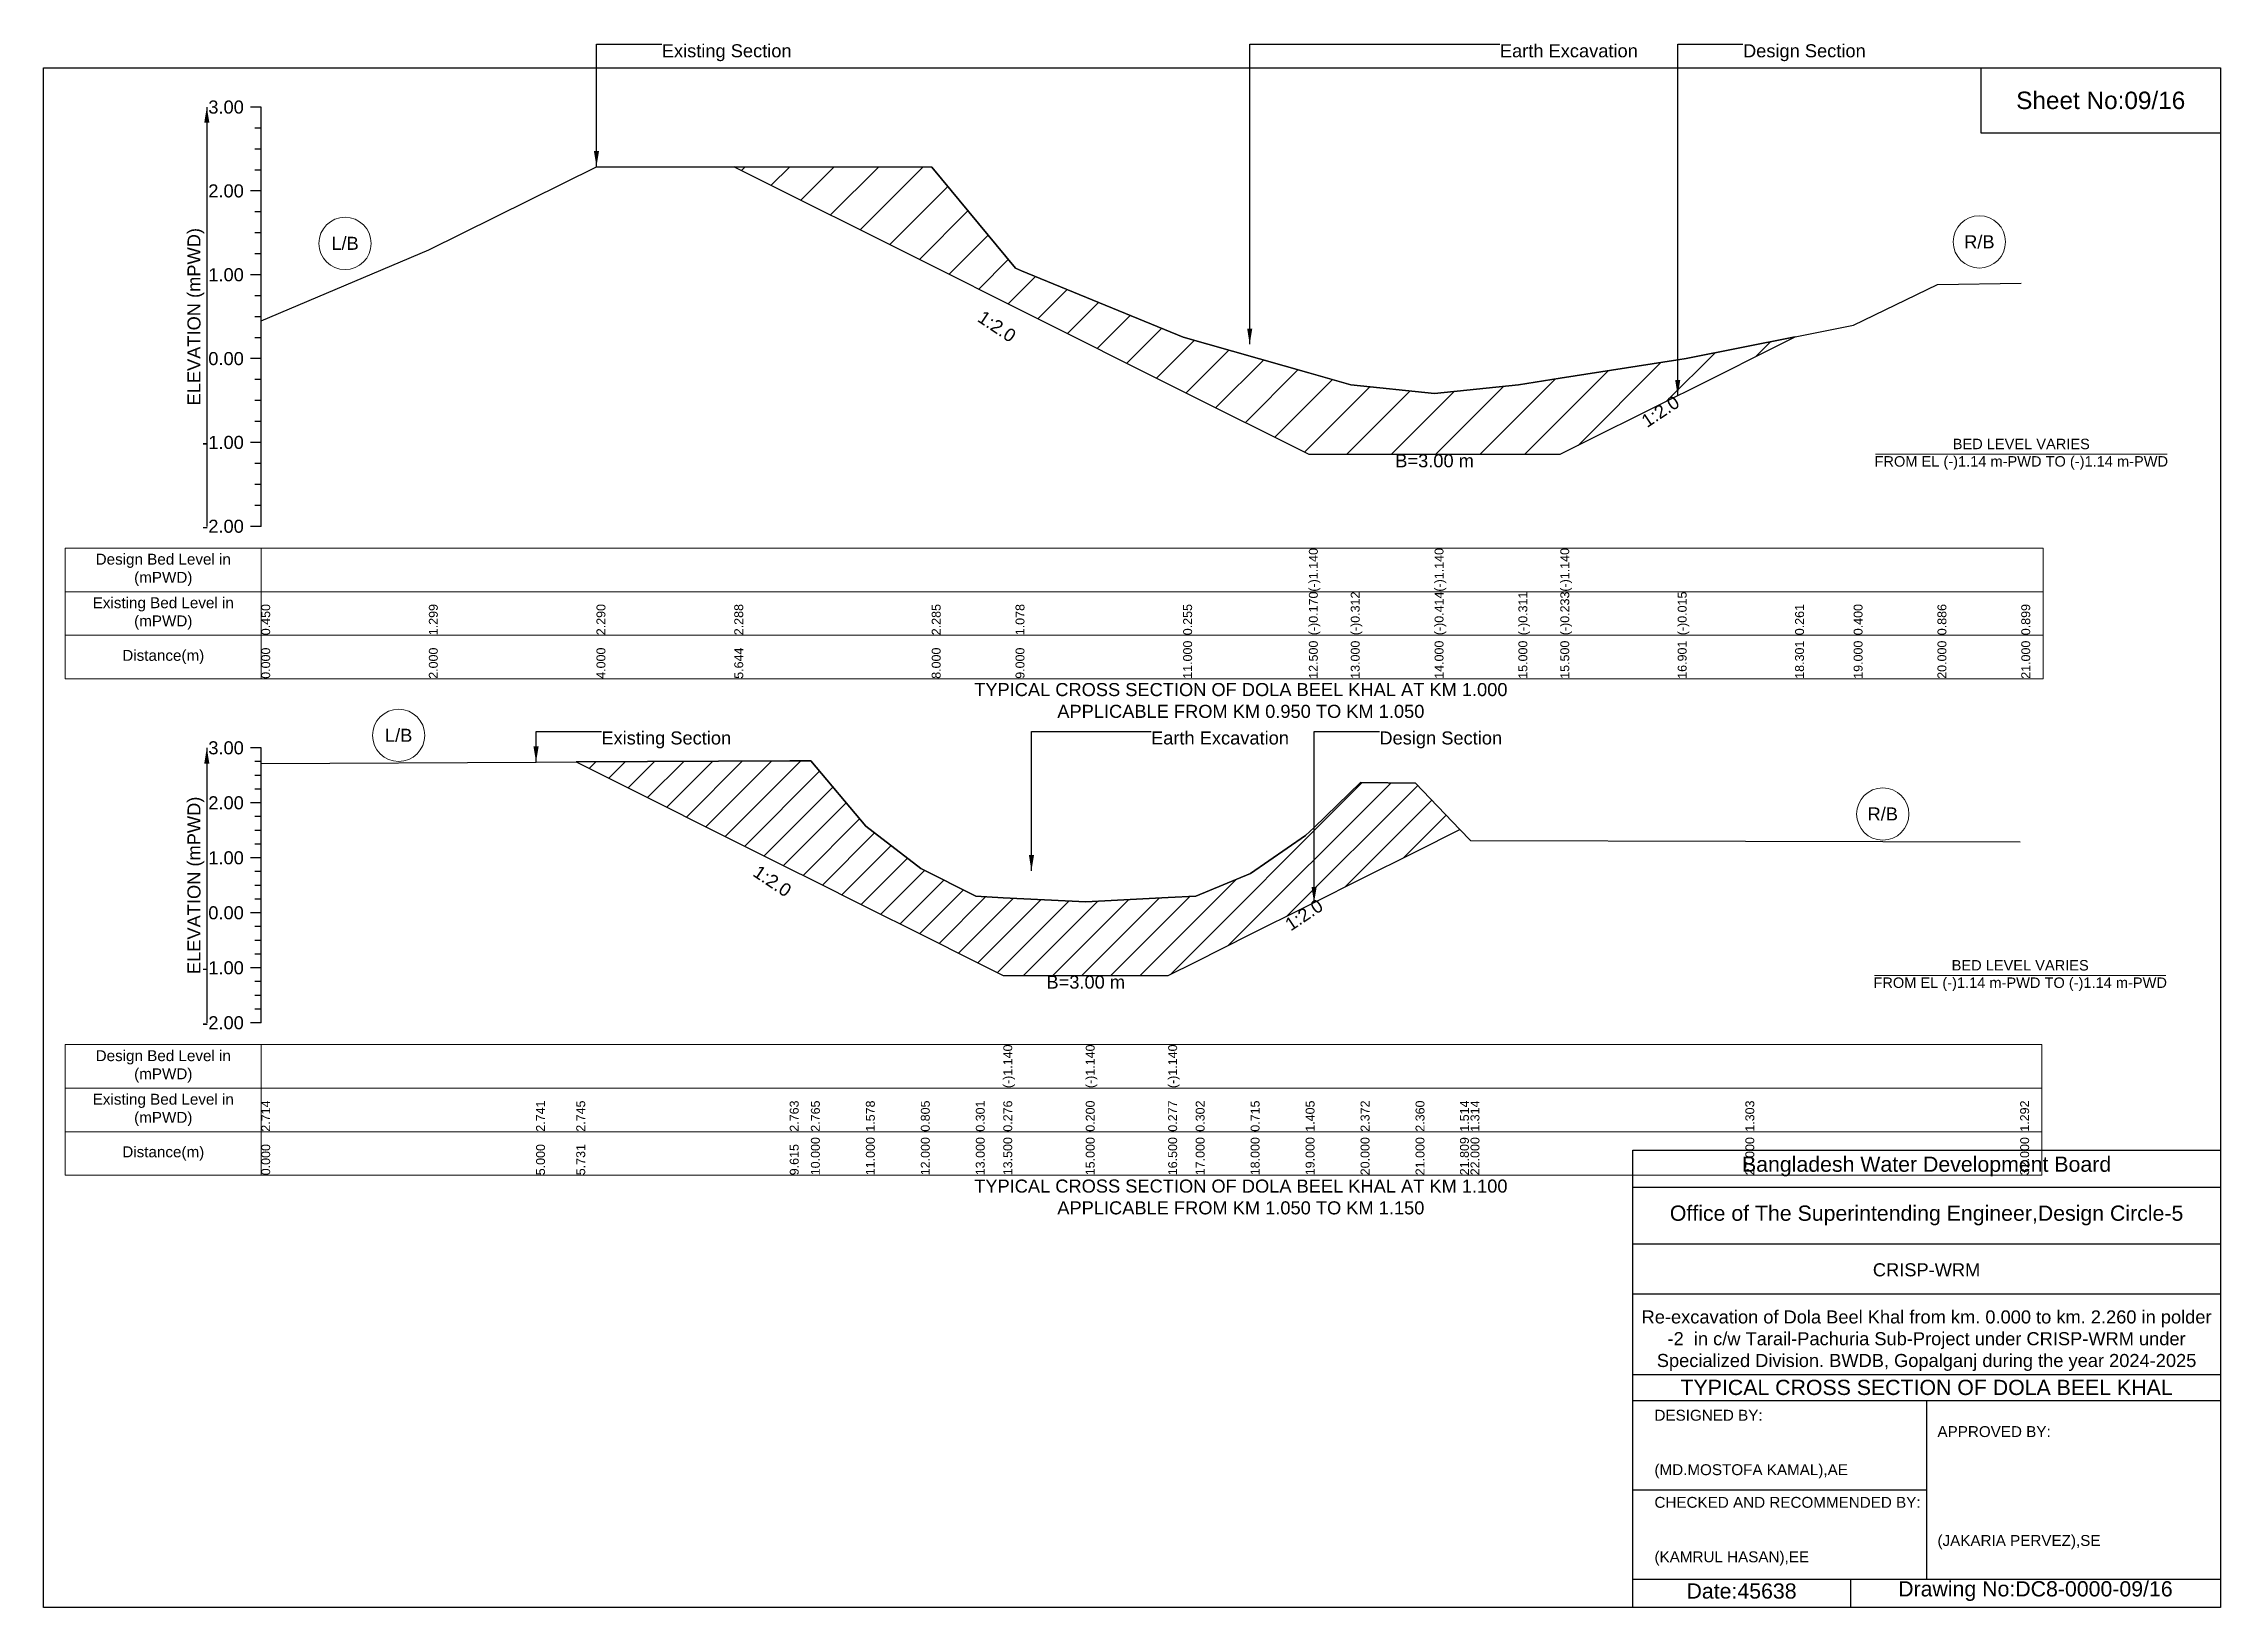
# Model space of a CAD drawing. Header units: inches. Extents: x 91000 to 258000, y -5656 to 125.
# Drawn here: x 180000 to 188000, y -5656 to 89 of the extents above; entities that cross this region are included whole.
import ezdxf

# ---------------------------------------------------------------- set-up
doc = ezdxf.new("R2010")
doc.units = ezdxf.units.IN
doc.header["$LTSCALE"] = 7
doc.header["$MEASUREMENT"] = 0
for name, color, linetype, lineweight in [('Cross section Data Border', 7, 'Continuous', 9), ('Cross Section Labels', 7, 'Continuous', 9), ('Existing_Bed_Level for Xsection', 7, 'Continuous', 25)]:
    doc.layers.add(name, color=color, linetype=linetype, lineweight=lineweight)
doc.styles.get("Standard").update_dxf_attribs({"font": 'arial.ttf'})
doc.dimstyles.get("Standard").update_dxf_attribs({"dimtxt": 0.18, "dimasz": 0.18, "dimexe": 0.18, "dimexo": 0.0625, "dimgap": 0.09, "dimtad": 0, "dimtih": 1, "dimtoh": 1, "dimdec": 4, "dimzin": 0, "dimdsep": 46, "dimtxsty": 'Standard', "dimcen": 0.09, "dimadec": 0, "dimazin": 0, "dimtfac": 1, "dimtdec": 4, "dimtofl": 0, "dimtmove": 0, "dimatfit": 3, "dimfxl": 1, "dimtolj": 1, "dimtzin": 0, "dimarcsym": 0})

msp = doc.modelspace()

# ---------------------------------------------------------------- texts
at = {"attachment_point": 5}
for s, insert, char_height in [('Sheet No:09/16', (187560, -120), 64), ('Bangladesh Water Development Board', (186920, -4036), 56), ('Office of The Superintending Engineer,Design Circle-5', (186920, -4216), 56)]:
    msp.add_mtext(s, dxfattribs=dict(at, insert=insert, char_height=char_height))
for s, insert, char_height, width, attachment_point in [('CRISP-WRM', (186920, -4416), 48, 2240, 5), ('Re-excavation of Dola Beel Khal from km. 0.000 to km. 2.260 in polder -2  in c/w Tarail-Pachuria Sub-Project under CRISP-WRM under Specialized Division. BWDB, Gopalganj during the year 2024-2025', (186920, -4676), 48, 2160, 5), ('TYPICAL CROSS SECTION OF DOLA BEEL KHAL', (186920, -4848), 56, 2240, 5), ('DESIGNED BY:^J^J^J(MD.MOSTOFA KAMAL),AE', (185920, -5056), 40, 1120, 4), ('APPROVED BY:^J^J^J^J^J^J(JAKARIA PERVEZ),SE', (186960, -5216), 40, 1120, 4), ('CHECKED AND RECOMMENDED BY:^J^J^J(KAMRUL HASAN),EE', (185920, -5376), 40, 1120, 4), ('Date:45638', (186240, -5596), 56, 1120, 5), ('Drawing No:DC8-0000-09/16', (187320, -5596), 56, 1760, 5)]:
    msp.add_mtext(s, dxfattribs=dict(insert=insert, char_height=char_height, width=width, attachment_point=attachment_point))
at = {"layer": 'Cross section Data Border', "char_height": 40, "width": 640, "attachment_point": 5}
for s, insert in [('Design Bed Level in (mPWD)', (180440, -1844.5)), ('Existing Bed Level in (mPWD)', (180440, -2004.5)), ('Distance(m)', (180440, -2164.5)), ('Design Bed Level in (mPWD)', (180440, -3668.4)), ('Existing Bed Level in (mPWD)', (180440, -3828.4)), ('Distance(m)', (180440, -3988.4))]:
    msp.add_mtext(s, dxfattribs=dict(at, insert=insert))
at = {"layer": 'Cross Section Labels'}
for s, insert, char_height, attachment_point in [('Existing Section', (182272, 86.5), 48, 1), ('Earth Excavation', (185352, 86.5), 48, 1), ('Design Section', (186245.4, 86.5), 48, 1), ('L/B', (181108, -645.1), 48, 5), ('R/B', (187114, -639.6), 48, 5), ('B=3.00 m', (185112, -1419.6), 48, 2), ('BED LEVEL VARIES ^JFROM EL (-)1.14 m-PWD TO (-)1.14 m-PWD', (187268, -1419.6), 38.4, 5), ('TYPICAL CROSS SECTION OF DOLA BEEL KHAL AT KM 1.000^JAPPLICABLE FROM KM 0.950 TO KM 1.050', (184400, -2324.5), 48, 5), ('L/B', (181305, -2452.4), 48, 5), ('Existing Section', (182050, -2437.8), 48, 1), ('Earth Excavation', (184070, -2437.8), 48, 1), ('Design Section', (184909.2, -2437.8), 48, 1), ('R/B', (186759, -2741.3), 48, 5), ('BED LEVEL VARIES ^JFROM EL (-)1.14 m-PWD TO (-)1.14 m-PWD', (187264, -3334.7), 38.4, 5), ('B=3.00 m', (183830, -3334.7), 48, 2), ('TYPICAL CROSS SECTION OF DOLA BEEL KHAL AT KM 1.100^JAPPLICABLE FROM KM 1.050 TO KM 1.150', (184400, -4148.4), 48, 5)]:
    msp.add_mtext(s, dxfattribs=dict(at, insert=insert, char_height=char_height, attachment_point=attachment_point))
at = {"layer": 'Cross Section Labels', "char_height": 48, "attachment_point": 2}
for insert, rotation in [((183517.2, -930.2), 326.30993), ((185928.4, -1242.4), 33.69007), ((182691.8, -2967.6), 326.30993), ((184618.7, -3091.8), 33.69007)]:
    msp.add_mtext('1:2.0', dxfattribs=dict(at, insert=insert, rotation=rotation))
at = {"layer": 'Existing_Bed_Level for Xsection', "char_height": 48, "attachment_point": 6}
for s, insert in [('3.00', (180736, -144.5)), ('2.00', (180736, -452.5)), ('1.00', (180736, -760.5)), ('0.00', (180736, -1068.5)), ('-1.00', (180736, -1376.5)), ('-2.00', (180736, -1684.5)), ('3.00', (180736, -2498.4)), ('2.00', (180736, -2700.4)), ('1.00', (180736, -2902.4)), ('0.00', (180736, -3104.4)), ('-1.00', (180736, -3306.4)), ('-2.00', (180736, -3508.4))]:
    msp.add_mtext(s, dxfattribs=dict(at, insert=insert))
at = {"layer": 'Existing_Bed_Level for Xsection', "rotation": 90}
for s, insert, char_height, attachment_point in [('ELEVATION (mPWD)', (180560, -914.5), 48, 5), ('(-)1.140', (184650, -1924.5), 32.8, 1), ('(-)1.140', (185112, -1924.5), 32.8, 1), ('(-)1.140', (185574, -1924.5), 32.8, 1), ('0.450', (180800, -2084.5), 32.8, 1), ('1.299', (181416, -2084.5), 32.8, 1), ('2.290', (182032, -2084.5), 32.8, 1), ('2.288', (182538.4, -2084.5), 32.8, 1), ('2.285', (183264, -2084.5), 32.8, 1), ('1.078', (183572, -2084.5), 32.8, 1), ('0.255', (184188, -2084.5), 32.8, 1), ('(-)0.170', (184650, -2084.5), 32.8, 1), ('(-)0.312', (184804, -2084.5), 32.8, 1), ('(-)0.414', (185112, -2084.5), 32.8, 1), ('(-)0.311', (185420, -2084.5), 32.8, 1), ('(-)0.233', (185574, -2084.5), 32.8, 1), ('(-)0.015', (186005.4, -2084.5), 32.8, 1), ('0.261', (186436.8, -2084.5), 32.8, 1), ('0.400', (186652, -2084.5), 32.8, 1), ('0.886', (186960, -2084.5), 32.8, 1), ('0.899', (187268, -2084.5), 32.8, 1), ('0.000', (180800, -2244.5), 32.8, 1), ('2.000', (181416, -2244.5), 32.8, 1), ('4.000', (182032, -2244.5), 32.8, 1), ('5.644', (182538.4, -2244.5), 32.8, 1), ('8.000', (183264, -2244.5), 32.8, 1), ('9.000', (183572, -2244.5), 32.8, 1), ('11.000', (184188, -2244.5), 32.8, 1), ('12.500', (184650, -2244.5), 32.8, 1), ('13.000', (184804, -2244.5), 32.8, 1), ('14.000', (185112, -2244.5), 32.8, 1), ('15.000', (185420, -2244.5), 32.8, 1), ('15.500', (185574, -2244.5), 32.8, 1), ('16.901', (186005.4, -2244.5), 32.8, 1), ('18.301', (186436.8, -2244.5), 32.8, 1), ('19.000', (186652, -2244.5), 32.8, 1), ('20.000', (186960, -2244.5), 32.8, 1), ('21.000', (187268, -2244.5), 32.8, 1), ('ELEVATION (mPWD)', (180560, -3003.4), 48, 5), ('(-)1.140', (183527, -3748.4), 32.8, 1), ('(-)1.140', (183830, -3748.4), 32.8, 1), ('(-)1.140', (184133, -3748.4), 32.8, 1), ('2.714', (180800, -3908.4), 32.8, 1), ('2.741', (181810, -3908.4), 32.8, 1), ('2.745', (181957.7, -3908.4), 32.8, 1), ('2.763', (182742.3, -3908.4), 32.8, 1), ('2.765', (182820, -3908.4), 32.8, 1), ('1.578', (183022, -3908.4), 32.8, 1), ('0.805', (183224, -3908.4), 32.8, 1), ('0.301', (183426, -3908.4), 32.8, 1), ('0.276', (183527, -3908.4), 32.8, 1), ('0.200', (183830, -3908.4), 32.8, 1), ('0.277', (184133, -3908.4), 32.8, 1), ('0.302', (184234, -3908.4), 32.8, 1), ('0.715', (184436, -3908.4), 32.8, 1), ('1.405', (184638, -3908.4), 32.8, 1), ('2.372', (184840, -3908.4), 32.8, 1), ('2.360', (185042, -3908.4), 32.8, 1), ('1.514', (185205.3, -3908.4), 32.8, 1), ('1.314', (185244, -3908.4), 32.8, 1), ('1.303', (186254, -3908.4), 32.8, 1), ('1.292', (187264, -3908.4), 32.8, 1), ('0.000', (180800, -4068.4), 32.8, 1), ('5.000', (181810, -4068.4), 32.8, 1), ('5.731', (181957.7, -4068.4), 32.8, 1), ('9.615', (182742.3, -4068.4), 32.8, 1), ('10.000', (182820, -4068.4), 32.8, 1), ('11.000', (183022, -4068.4), 32.8, 1), ('12.000', (183224, -4068.4), 32.8, 1), ('13.000', (183426, -4068.4), 32.8, 1), ('13.500', (183527, -4068.4), 32.8, 1), ('15.000', (183830, -4068.4), 32.8, 1), ('16.500', (184133, -4068.4), 32.8, 1), ('17.000', (184234, -4068.4), 32.8, 1), ('18.000', (184436, -4068.4), 32.8, 1), ('19.000', (184638, -4068.4), 32.8, 1), ('20.000', (184840, -4068.4), 32.8, 1), ('21.000', (185042, -4068.4), 32.8, 1), ('21.809', (185205.3, -4068.4), 32.8, 1), ('22.000', (185244, -4068.4), 32.8, 1), ('27.000', (186254, -4068.4), 32.8, 1), ('32.000', (187264, -4068.4), 32.8, 1)]:
    msp.add_mtext(s, dxfattribs=dict(at, insert=insert, char_height=char_height, attachment_point=attachment_point))

# ---------------------------------------------------------------- hatches: boundary and pattern name
at = {"layer": 'Existing_Bed_Level for Xsection'}
h = msp.add_hatch(dxfattribs=at)
h.set_pattern_fill('ANSI31', color=256, scale=924, style=0)
h.paths.add_polyline_path([(182538.4, -363.8), (183264, -726.6), (183572, -880.6), (183594.2, -891.7), (184188, -1188.6), (184650, -1419.6), (184804, -1419.6), (185112, -1419.6), (185420, -1419.6), (185574, -1419.6), (186005.4, -1203.9), (186036, -1188.6), (186436.8, -988.2), (186036, -1068.2), (186005.4, -1073), (185574, -1140.3), (185420, -1164.3), (185112, -1196), (184804, -1164.6), (184650, -1120.9), (184188, -989.9), (183594.2, -745.6), (183572, -736.5), (183264, -364.7)])
h = msp.add_hatch(dxfattribs=at)
h.set_pattern_fill('ANSI31', color=256, scale=606, style=0)
h.paths.add_polyline_path([(181957.7, -2550), (182742.3, -2942.3), (182820, -2981.2), (183022, -3082.2), (183224, -3183.2), (183426, -3284.2), (183527, -3334.7), (183830, -3334.7), (184133, -3334.7), (184234, -3284.2), (184436, -3183.2), (184638, -3082.2), (184669.2, -3066.6), (184840, -2981.2), (185042, -2880.2), (185205.3, -2798.5), (185042, -2627.7), (184840, -2625.3), (184669.2, -2790.5), (184638, -2820.6), (184436, -2960), (184234, -3043.4), (184133, -3048.5), (183830, -3064), (183527, -3048.7), (183426, -3043.6), (183224, -2941.8), (183022, -2785.6), (182820, -2545.9), (182742.3, -2546.2)])

# ---------------------------------------------------------------- linework, layer by layer
for points in [[(180000, 0), (188000, 0), (188000, -5656), (180000, -5656)], [(187120, 0), (188000, 0), (188000, -240), (187120, -240)]]:
    msp.add_lwpolyline(points, close=True)
for points in [[(185840, -5656), (185840, -3976), (188000, -3976)], [(185840, -4112), (188000, -4112)], [(185840, -4320), (188000, -4320)], [(185840, -4504), (188000, -4504)], [(185840, -4800), (188000, -4800)], [(185840, -4896), (188000, -4896)], [(186920, -4896), (186920, -5552)], [(185840, -5224), (186920, -5224)], [(185840, -5552), (188000, -5552)], [(186640, -5552), (186640, -5656)]]:
    msp.add_lwpolyline(points)
at = {"layer": 'Cross section Data Border'}
for points in [[(180080, -1764.5), (187348, -1764.5), (187348, -2244.5), (180080, -2244.5)], [(180080, -3588.4), (187344, -3588.4), (187344, -4068.4), (180080, -4068.4)]]:
    msp.add_lwpolyline(points, close=True, dxfattribs=at)
for points in [[(180800, -1764.5), (180800, -2244.5)], [(180080, -1924.5), (187348, -1924.5)], [(180080, -2084.5), (187348, -2084.5)], [(180800, -3588.4), (180800, -4068.4)], [(180080, -3748.4), (187344, -3748.4)], [(180080, -3908.4), (187344, -3908.4)]]:
    msp.add_lwpolyline(points, dxfattribs=at)
at = {"layer": 'Cross Section Labels'}
for points in [[(186732.2, -1419.6), (187803.8, -1419.6)], [(186728.2, -3334.7), (187799.8, -3334.7)]]:
    msp.add_lwpolyline(points, dxfattribs=at)
for centre in [(181108, -645.1), (187114, -639.6), (181305, -2452.4), (186759, -2741.3)]:
    msp.add_circle(centre, 96, dxfattribs=at)
at = {"layer": 'Existing_Bed_Level for Xsection'}
for points in [[(180800, -144.5), (180760, -144.5)], [(180800, -1684.5), (180800, -1376.5), (180800, -1068.5), (180800, -760.5), (180800, -452.5), (180800, -144.5)], [(180800, -221.5), (180776, -221.5)], [(180800, -298.5), (180776, -298.5)], [(180800, -375.5), (180776, -375.5)], [(180800, -929.9), (181416, -668.4), (182032, -363.2), (182538.4, -363.8), (183264, -364.7), (183572, -736.5), (183594.2, -745.6), (184188, -989.9), (184650, -1120.9), (184650, -1120.9), (184804, -1164.6), (185112, -1196), (185112, -1196), (185420, -1164.3), (185574, -1140.3), (185574, -1140.3), (186005.4, -1073), (186036, -1068.2), (186436.8, -988.2), (186652, -945.3), (186960, -795.6), (187268, -791.6)], [(180800, -452.5), (180760, -452.5)], [(180800, -529.5), (180776, -529.5)], [(180800, -606.5), (180776, -606.5)], [(180800, -683.5), (180776, -683.5)], [(180800, -760.5), (180760, -760.5)], [(180800, -837.5), (180776, -837.5)], [(180800, -914.5), (180776, -914.5)], [(180800, -991.5), (180776, -991.5)], [(180800, -1068.5), (180760, -1068.5)], [(180800, -1145.5), (180776, -1145.5)], [(180800, -1222.5), (180776, -1222.5)], [(180800, -1299.5), (180776, -1299.5)], [(180800, -1376.5), (180760, -1376.5)], [(180800, -1453.5), (180776, -1453.5)], [(180800, -1530.5), (180776, -1530.5)], [(180800, -1607.5), (180776, -1607.5)], [(180800, -1684.5), (180760, -1684.5)], [(180800, -2498.4), (180760, -2498.4)], [(180800, -2548.9), (180776, -2548.9)], [(180800, -3508.4), (180800, -3306.4), (180800, -3104.4), (180800, -2902.4), (180800, -2700.4), (180800, -2498.4)], [(180800, -2556.2), (181810, -2550.7), (181957.7, -2550), (182742.3, -2546.2), (182820, -2545.9), (183022, -2785.6), (183224, -2941.8), (183426, -3043.6), (183527, -3048.7), (183527, -3048.7), (183830, -3064), (183830, -3064), (184133, -3048.5), (184133, -3048.5), (184234, -3043.4), (184436, -2960), (184638, -2820.6), (184669.2, -2790.5), (184840, -2625.3), (185042, -2627.7), (185205.3, -2798.5), (185244, -2839), (186254, -2841.2), (187264, -2843.4)], [(180800, -2599.4), (180776, -2599.4)], [(180800, -2700.4), (180760, -2700.4)], [(180800, -2649.9), (180776, -2649.9)], [(180800, -2750.9), (180776, -2750.9)], [(180800, -2801.4), (180776, -2801.4)], [(180800, -2851.9), (180776, -2851.9)], [(180800, -2902.4), (180760, -2902.4)], [(180800, -2952.9), (180776, -2952.9)], [(180800, -3003.4), (180776, -3003.4)], [(180800, -3104.4), (180760, -3104.4)], [(180800, -3053.9), (180776, -3053.9)], [(180800, -3154.9), (180776, -3154.9)], [(180800, -3205.4), (180776, -3205.4)], [(180800, -3255.9), (180776, -3255.9)], [(180800, -3306.4), (180760, -3306.4)], [(180800, -3356.9), (180776, -3356.9)], [(180800, -3407.4), (180776, -3407.4)], [(180800, -3508.4), (180760, -3508.4)], [(180800, -3457.9), (180776, -3457.9)]]:
    msp.add_lwpolyline(points, dxfattribs=at)
for points in [[(182538.4, -363.8), (182538.4, -363.8), (183264, -726.6), (183572, -880.6), (183594.2, -891.7), (184188, -1188.6), (184650, -1419.6), (184650, -1419.6), (184804, -1419.6), (185112, -1419.6), (185112, -1419.6), (185420, -1419.6), (185574, -1419.6), (185574, -1419.6), (186005.4, -1203.9), (186036, -1188.6), (186436.8, -988.2), (186036, -1068.2), (186005.4, -1073), (185574, -1140.3), (185574, -1140.3), (185420, -1164.3), (185112, -1196), (185112, -1196), (184804, -1164.6), (184650, -1120.9), (184650, -1120.9), (184188, -989.9), (183594.2, -745.6), (183572, -736.5), (183264, -364.7), (182538.4, -363.8)], [(181957.7, -2550), (182742.3, -2942.3), (182820, -2981.2), (183022, -3082.2), (183224, -3183.2), (183426, -3284.2), (183527, -3334.7), (183527, -3334.7), (183830, -3334.7), (183830, -3334.7), (184133, -3334.7), (184133, -3334.7), (184234, -3284.2), (184436, -3183.2), (184638, -3082.2), (184669.2, -3066.6), (184840, -2981.2), (185042, -2880.2), (185205.3, -2798.5), (185042, -2627.7), (184840, -2625.3), (184669.2, -2790.5), (184638, -2820.6), (184436, -2960), (184234, -3043.4), (184133, -3048.5), (184133, -3048.5), (183830, -3064), (183830, -3064), (183527, -3048.7), (183527, -3048.7), (183426, -3043.6), (183224, -2941.8), (183022, -2785.6), (182820, -2545.9), (182742.3, -2546.2)]]:
    msp.add_lwpolyline(points, close=True, dxfattribs=at)

msp.set_redraw_order([(e.dxf.handle, doc.entitydb.next_handle()) for e in msp.query("TEXT MTEXT ATTDEF DIMENSION ARC_DIMENSION")])  # texts and dimensions are drawn at this point

# ---------------------------------------------------------------- leaders
at = {"layer": 'Cross Section Labels', "annotation_type": 0, "has_hookline": 1, "hookline_direction": 0}
for points, text_width in [([(182032, -363.2), (182032, 86.5), (182271.9, 86.5)], 467.2), ([(184432.6, -1015.7), (184432.6, 86.5), (185351.9, 86.5)], 497), ([(186005.4, -1203.9), (186005.4, 86.5), (186245.3, 86.5)], 441.2), ([(181810, -2550.7), (181810, -2437.8), (182049.9, -2437.8)], 467.2), ([(183630.5, -2949.5), (183630.5, -2437.8), (184069.9, -2437.8)], 497), ([(184669.2, -3066.6), (184669.2, -2437.8), (184909.1, -2437.8)], 441.2)]:
    msp.add_leader(points, dimstyle='Standard', override={"dimasz": 57.6}, dxfattribs=dict(at, text_width=text_width))
at = {"layer": 'Existing_Bed_Level for Xsection'}
for points in [[(180600, -144.5), (180600, -1684.5)], [(180600, -2498.4), (180600, -3508.4)]]:
    msp.add_leader(points, dimstyle='Standard', override={"dimasz": 57.6}, dxfattribs=at)

doc.saveas('drawing.dxf')
